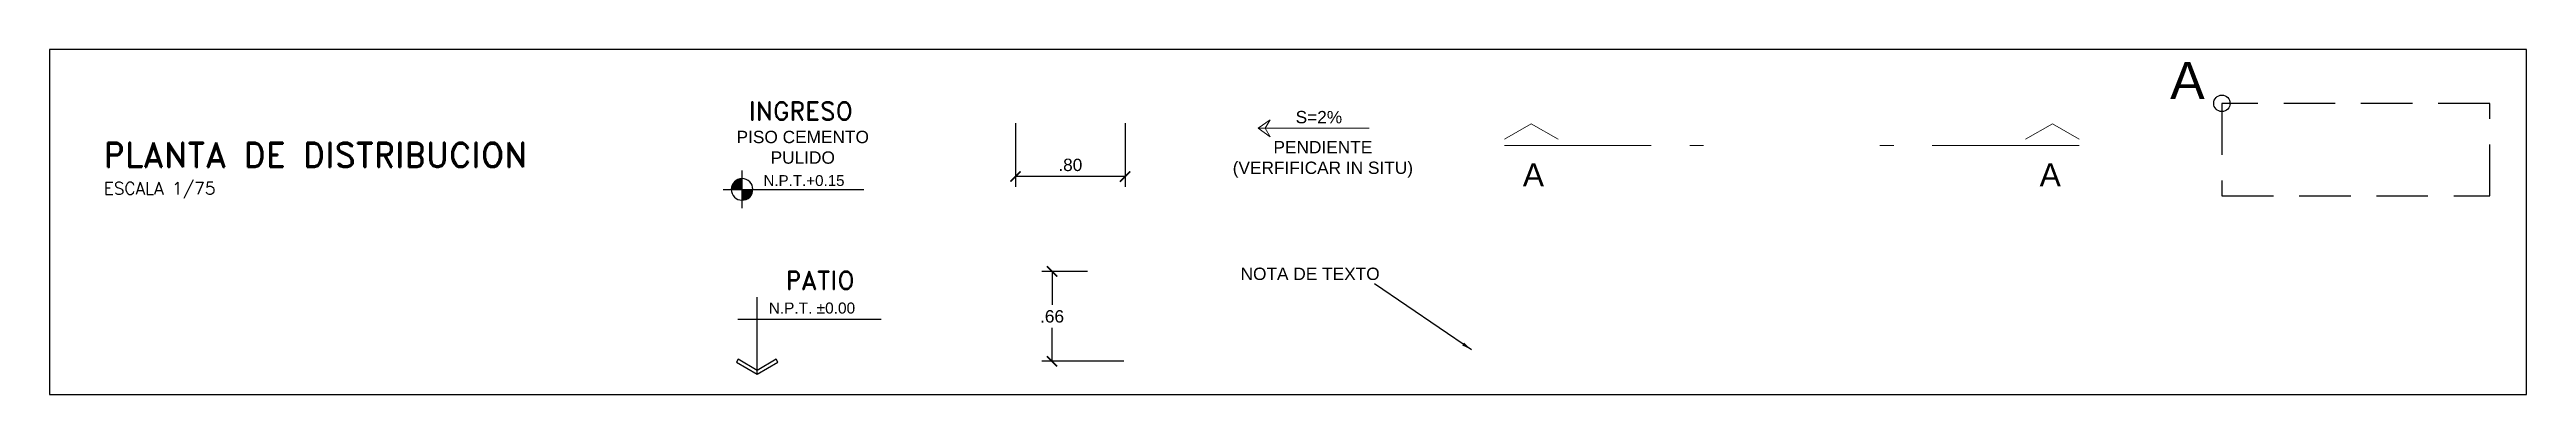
# Model space of a CAD drawing. Header units: millimetres. Extents: x 1436.7 to 1493.3, y 1221.9 to 1248.3.
# Drawn here: x 1445.19 to 1463.23, y 1242 to 1244.51 of the extents above; entities that cross this region are included whole.
import ezdxf
from ezdxf.enums import TextEntityAlignment as Align

# ---------------------------------------------------------------- set-up
doc = ezdxf.new("R2010")
doc.units = ezdxf.units.MM
for name, pattern in [('DASHDOT2', [0.5, 0.25, -0.125, 0, -0.125]), ('HIDDEN', [0.375, 0.25, -0.125]), ('HIDDEN2', [0.1875, 0.125, -0.0625])]:
    doc.linetypes.add(name, pattern=pattern)
for name, color, linetype, lineweight in [('1', 1, 'Continuous', 5), ('ANOTACIONES', 2, 'Continuous', 0), ('CORTE', 4, 'DASHDOT2', 5)]:
    doc.layers.add(name, color=color, linetype=linetype, lineweight=lineweight)
for name, color, linetype in [('2', 2, 'Continuous'), ('COTAS', 7, 'Continuous'), ('PROYECCION', 8, 'HIDDEN2'), ('SIMB-NIVELES', 2, 'Continuous'), ('TEXTO_AMBIENTES', 2, 'Continuous'), ('TEXTO_TITULO', 3, 'Continuous')]:
    doc.layers.add(name, color=color, linetype=linetype)
doc.styles.add('ARIAL', font='arial.ttf')
doc.styles.add('GILLSANS', font='ARIALN.TTF')
doc.styles.add('ROMAND', font='romand.shx')
doc.styles.add('ROMANS', font='arial.ttf')
doc.dimstyles.new('CORTE-75m', dxfattribs={"dimscale": 0.75, "dimtxt": 0.12, "dimasz": 0.1, "dimexe": 0.1, "dimexo": 0.1, "dimgap": 0.05, "dimtad": 1, "dimtih": 1, "dimtoh": 1, "dimzin": 4, "dimdsep": 46, "dimtxsty": 'ROMANS', "dimblk": 'ARCHTICK', "dimcen": -0.5, "dimclrd": 8, "dimclre": 8, "dimclrt": 2, "dimadec": 0, "dimazin": 0, "dimtfac": 1, "dimtix": 1, "dimtmove": 2, "dimatfit": 3, "dimfxl": 1, "dimtolj": 1, "dimtzin": 0, "dimarcsym": 0})
doc.dimstyles.new('PLANTA-75m', dxfattribs={"dimscale": 0.75, "dimtxt": 0.12, "dimasz": 0.1, "dimexe": 0.1, "dimexo": 0.1, "dimgap": 0.05, "dimtad": 1, "dimzin": 4, "dimdsep": 46, "dimtxsty": 'ROMANS', "dimblk": 'ARCHTICK', "dimcen": 0.1, "dimclrd": 8, "dimclre": 8, "dimclrt": 2, "dimadec": 0, "dimazin": 0, "dimtfac": 1, "dimtix": 1, "dimtmove": 1, "dimatfit": 3, "dimfxl": 1, "dimlwd": -1, "dimlwe": -1, "dimarcsym": 0})

msp = doc.modelspace()

# ---------------------------------------------------------------- texts
at = {"layer": 'ANOTACIONES', "lineweight": -2, "char_height": 0.09, "attachment_point": 5, "style": 'ROMANS'}
for s, insert in [('S=2%', (1454.433, 1244.017)), ('PENDIENTE\\P(VERFIFICAR IN SITU)', (1454.462, 1243.71)), ('\\A1;NOTA DE TEXTO', (1454.369, 1242.875))]:
    msp.add_mtext(s, dxfattribs=dict(at, insert=insert))
at = {"layer": 'ANOTACIONES', "insert": (1450.675, 1243.918), "char_height": 0.09, "attachment_point": 2, "style": 'ROMANS'}
msp.add_mtext('PISO CEMENTO\\PPULIDO', dxfattribs=at)
at = {"layer": 'CORTE', "style": 'GILLSANS', "width": 1.2}
for p in [(1455.995, 1243.597), (1459.758, 1243.597)]:
    msp.add_text('A', height=0.169, dxfattribs=at).set_placement(p, align=Align.MIDDLE_CENTER)
at = {"layer": 'CORTE', "color": 3, "insert": (1460.631, 1244.42), "char_height": 0.27, "attachment_point": 1, "style": 'ARIAL'}
msp.add_mtext('A', dxfattribs=at)
at = {"layer": 'TEXTO_AMBIENTES', "color": 3, "char_height": 0.133, "attachment_point": 5, "line_spacing_factor": 0.96, "style": 'ROMAND'}
for s, insert in [('INGRESO', (1450.661, 1244.062)), ('PATIO', (1450.802, 1242.828))]:
    msp.add_mtext(s, dxfattribs=dict(at, insert=insert))
at = {"layer": 'TEXTO_TITULO', "insert": (1445.585, 1243.424), "char_height": 0.18, "attachment_point": 7, "line_spacing_factor": 0.96, "style": 'ROMAND'}
msp.add_mtext('PLANTA DE DISTRIBUCION\\P{\\Fromans|c0;\\H0.5x;\\C2;ESCALA 1/75}', dxfattribs=at)

# ---------------------------------------------------------------- blocks, each defined once
blk = doc.blocks.new('FP')
blk.add_lwpolyline([(-0.333, 0.057), (-0.367, 0), (-0.333, -0.057), (-0.415, 0)], close=True)
blk.add_lwpolyline([(-0.415, 0), (-0.367, 0), (-0.333, 0), (0.333, 0)])
blk = doc.blocks.new('_ARCHTICK')
at = {"color": 0, "linetype": 'ByBlock', "const_width": 0.15}
blk.add_lwpolyline([(-0.5, -0.5), (0.5, 0.5)], dxfattribs=at)
blk = doc.blocks.new('*D39')
at = {"layer": 'COTAS', "color": 8, "transparency": 16777216}
for p, q in [((1452.224, 1243.974), (1452.224, 1243.51)), ((1453.022, 1243.974), (1453.022, 1243.51)), ((1453.022, 1243.585), (1452.224, 1243.585))]:
    blk.add_line(p, q, dxfattribs=at)
at = {"layer": 'Defpoints', "color": 0, "transparency": 16777216}
for p in [(1452.224, 1244.049), (1453.022, 1244.049), (1452.224, 1243.585)]:
    blk.add_point(p, dxfattribs=at)
at = {"layer": 'COTAS', "color": 8, "transparency": 16777216, "xscale": 0.07500000000000001, "yscale": 0.07500000000000001, "zscale": 0.07500000000000001, "rotation": 180}
blk.add_blockref('_ARCHTICK', (1452.224, 1243.585), dxfattribs=at)
at = {"layer": 'COTAS', "color": 8, "transparency": 16777216, "xscale": 0.07500000000000001, "yscale": 0.07500000000000001, "zscale": 0.07500000000000001}
blk.add_blockref('_ARCHTICK', (1453.022, 1243.585), dxfattribs=at)
at = {"layer": 'COTAS', "color": 2, "transparency": 16777216, "insert": (1452.623, 1243.669), "char_height": 0.09, "attachment_point": 5, "style": 'ROMANS'}
blk.add_mtext('.80', dxfattribs=at)
blk = doc.blocks.new('NPT')
at = {"layer": 'SIMB-NIVELES'}
h = blk.add_hatch(color=8, dxfattribs=at)
h.paths.add_polyline_path([(0.1, 0, 0.414214), (0, 0.1), (0, 0)])
h.paths.add_polyline_path([(-0.1, 0, 0.414214), (0, -0.1), (0, 0)])
at = {"layer": 'SIMB-NIVELES', "color": 8}
for points in [[(-0.175, 0), (1.125, 0)], [(0, 0.175), (0, -0.175)]]:
    blk.add_lwpolyline(points, dxfattribs=at)
blk.add_circle((0, 0), 0.1, dxfattribs=at)
at = {"layer": 'SIMB-NIVELES', "style": 'ROMANS', "width": 1}
blk.add_attdef('N.P.T.', (0.13, 0.035), '', height=0.1, dxfattribs=at)
blk = doc.blocks.new('NV')
at = {"layer": 'SIMB-NIVELES', "color": 8}
for p, q in [((0, 0), (0, 0.7)), ((-0.175, 0.5), (1.125, 0.5))]:
    blk.add_line(p, q, dxfattribs=at)
at = {"layer": 'SIMB-NIVELES', "color": 1}
blk.add_lwpolyline([(0, 0.035), (-0.173, 0.135), (-0.188, 0.109), (0, 0), (0.188, 0.109), (0.173, 0.135)], close=True, dxfattribs=at)
at = {"layer": 'SIMB-NIVELES', "style": 'ROMANS'}
blk.add_attdef('NV', (0.1, 0.55), '', height=0.1, dxfattribs=at)
blk = doc.blocks.new('*D40')
at = {"layer": 'COTAS', "color": 8, "lineweight": -2, "transparency": 16777216}
for p, q in [((1452.747, 1242.893), (1452.415, 1242.893)), ((1452.49, 1242.893), (1452.49, 1242.649)), ((1452.49, 1242.238), (1452.49, 1242.482)), ((1453.013, 1242.238), (1452.415, 1242.238))]:
    blk.add_line(p, q, dxfattribs=at)
at = {"layer": 'Defpoints', "color": 0, "transparency": 16777216}
for p in [(1452.822, 1242.893), (1452.49, 1242.238), (1453.088, 1242.238)]:
    blk.add_point(p, dxfattribs=at)
at = {"layer": 'COTAS', "color": 8, "lineweight": -2, "transparency": 16777216, "xscale": 0.07500000000000001, "yscale": 0.07500000000000001, "zscale": 0.07500000000000001}
for p, rotation in [((1452.49, 1242.893), 90), ((1452.49, 1242.238), 270)]:
    blk.add_blockref('_ARCHTICK', p, dxfattribs=dict(at, rotation=rotation))
at = {"layer": 'COTAS', "color": 2, "transparency": 16777216, "insert": (1452.49, 1242.565), "char_height": 0.09, "attachment_point": 5, "style": 'ROMANS'}
blk.add_mtext('\\A1;.66', dxfattribs=at)

# ---------------------------------------------------------------- dimensions: what is measured, and where the dimension line sits
at = {"layer": 'COTAS'}
for base, p1, p2, angle, dimstyle, picture, middle in [((1452.224, 1243.585), (1453.022, 1244.049), (1452.224, 1244.049), 180, 'PLANTA-75m', '*D39', (1452.623, 1243.669)), ((1452.4904, 1242.2378), (1452.8215, 1242.8929), (1453.0885, 1242.2378), 90, 'CORTE-75m', '*D40', (1452.4904, 1242.5654))]:
    dim = msp.add_linear_dim(base=base, p1=p1, p2=p2, angle=angle, dimstyle=dimstyle, dxfattribs=at)
    dim.commit()
    dim.dimension.update_dxf_attribs({"geometry": picture, "text_midpoint": middle})

# ---------------------------------------------------------------- linework, layer by layer
at = {"layer": '2'}
msp.add_lwpolyline([(1445.191, 1241.996), (1463.225, 1241.996), (1463.225, 1244.51), (1445.191, 1244.51)], close=True, dxfattribs=at)
msp.add_circle((1461.008, 1244.118), 0.06, dxfattribs=at)
at = {"layer": 'CORTE', "ltscale": 20}
for points in [[(1456.174, 1243.857), (1455.979, 1243.969), (1455.784, 1243.857)], [(1459.579, 1243.857), (1459.774, 1243.969), (1459.969, 1243.857)]]:
    msp.add_lwpolyline(points, dxfattribs=at)
at = {"layer": 'CORTE', "ltscale": 2.25}
for points in [[(1455.784, 1243.812), (1456.29, 1243.812), (1457.452, 1243.812)], [(1459.969, 1243.812), (1459.462, 1243.812), (1458.301, 1243.812)]]:
    msp.add_lwpolyline(points, dxfattribs=at)
at = {"layer": 'PROYECCION', "color": 1, "linetype": 'HIDDEN', "ltscale": 1.5}
msp.add_lwpolyline([(1462.958, 1243.443), (1462.958, 1244.118), (1461.008, 1244.118), (1461.008, 1243.443)], close=True, dxfattribs=at)

# ---------------------------------------------------------------- block references
at = {"layer": '1', "lineweight": -2, "xscale": -1.080000000048751, "yscale": 1.080000000074505, "zscale": 1.08, "rotation": 180.0004441796921}
msp.add_blockref('FP', (1454.439, 1243.936), dxfattribs=at)
at = {"layer": 'SIMB-NIVELES'}
ref = msp.add_blockref('NPT', (1450.233, 1243.491), dxfattribs=dict(at, xscale=-0.7875000005587935, yscale=0.7875000033527613, zscale=0.7874999999999999, rotation=180))
ref.add_attrib('N.P.T.', 'N.P.T.+0.15', (1450.389, 1243.516), dxfattribs={"color": 2, "height": 0.07875, "style": 'ROMANS', "width": 1})
ref = msp.add_blockref('NV', (1450.343, 1242.144), dxfattribs=dict(at, xscale=0.803571428579744, yscale=0.803571428579744, zscale=0.803571428579744))
ref.add_attrib('NV', 'N.P.T. %%P0.00', (1450.427, 1242.586), dxfattribs={"height": 0.08036, "style": 'ROMANS'})

msp.set_redraw_order([(e.dxf.handle, doc.entitydb.next_handle()) for e in msp.query("TEXT MTEXT ATTDEF DIMENSION ARC_DIMENSION")])  # texts and dimensions are drawn at this point

# ---------------------------------------------------------------- leaders
at = {"layer": 'COTAS'}
msp.add_leader([(1455.545, 1242.322), (1454.839, 1242.802)], dimstyle='CORTE-75m', dxfattribs=at)

doc.saveas('drawing.dxf')
